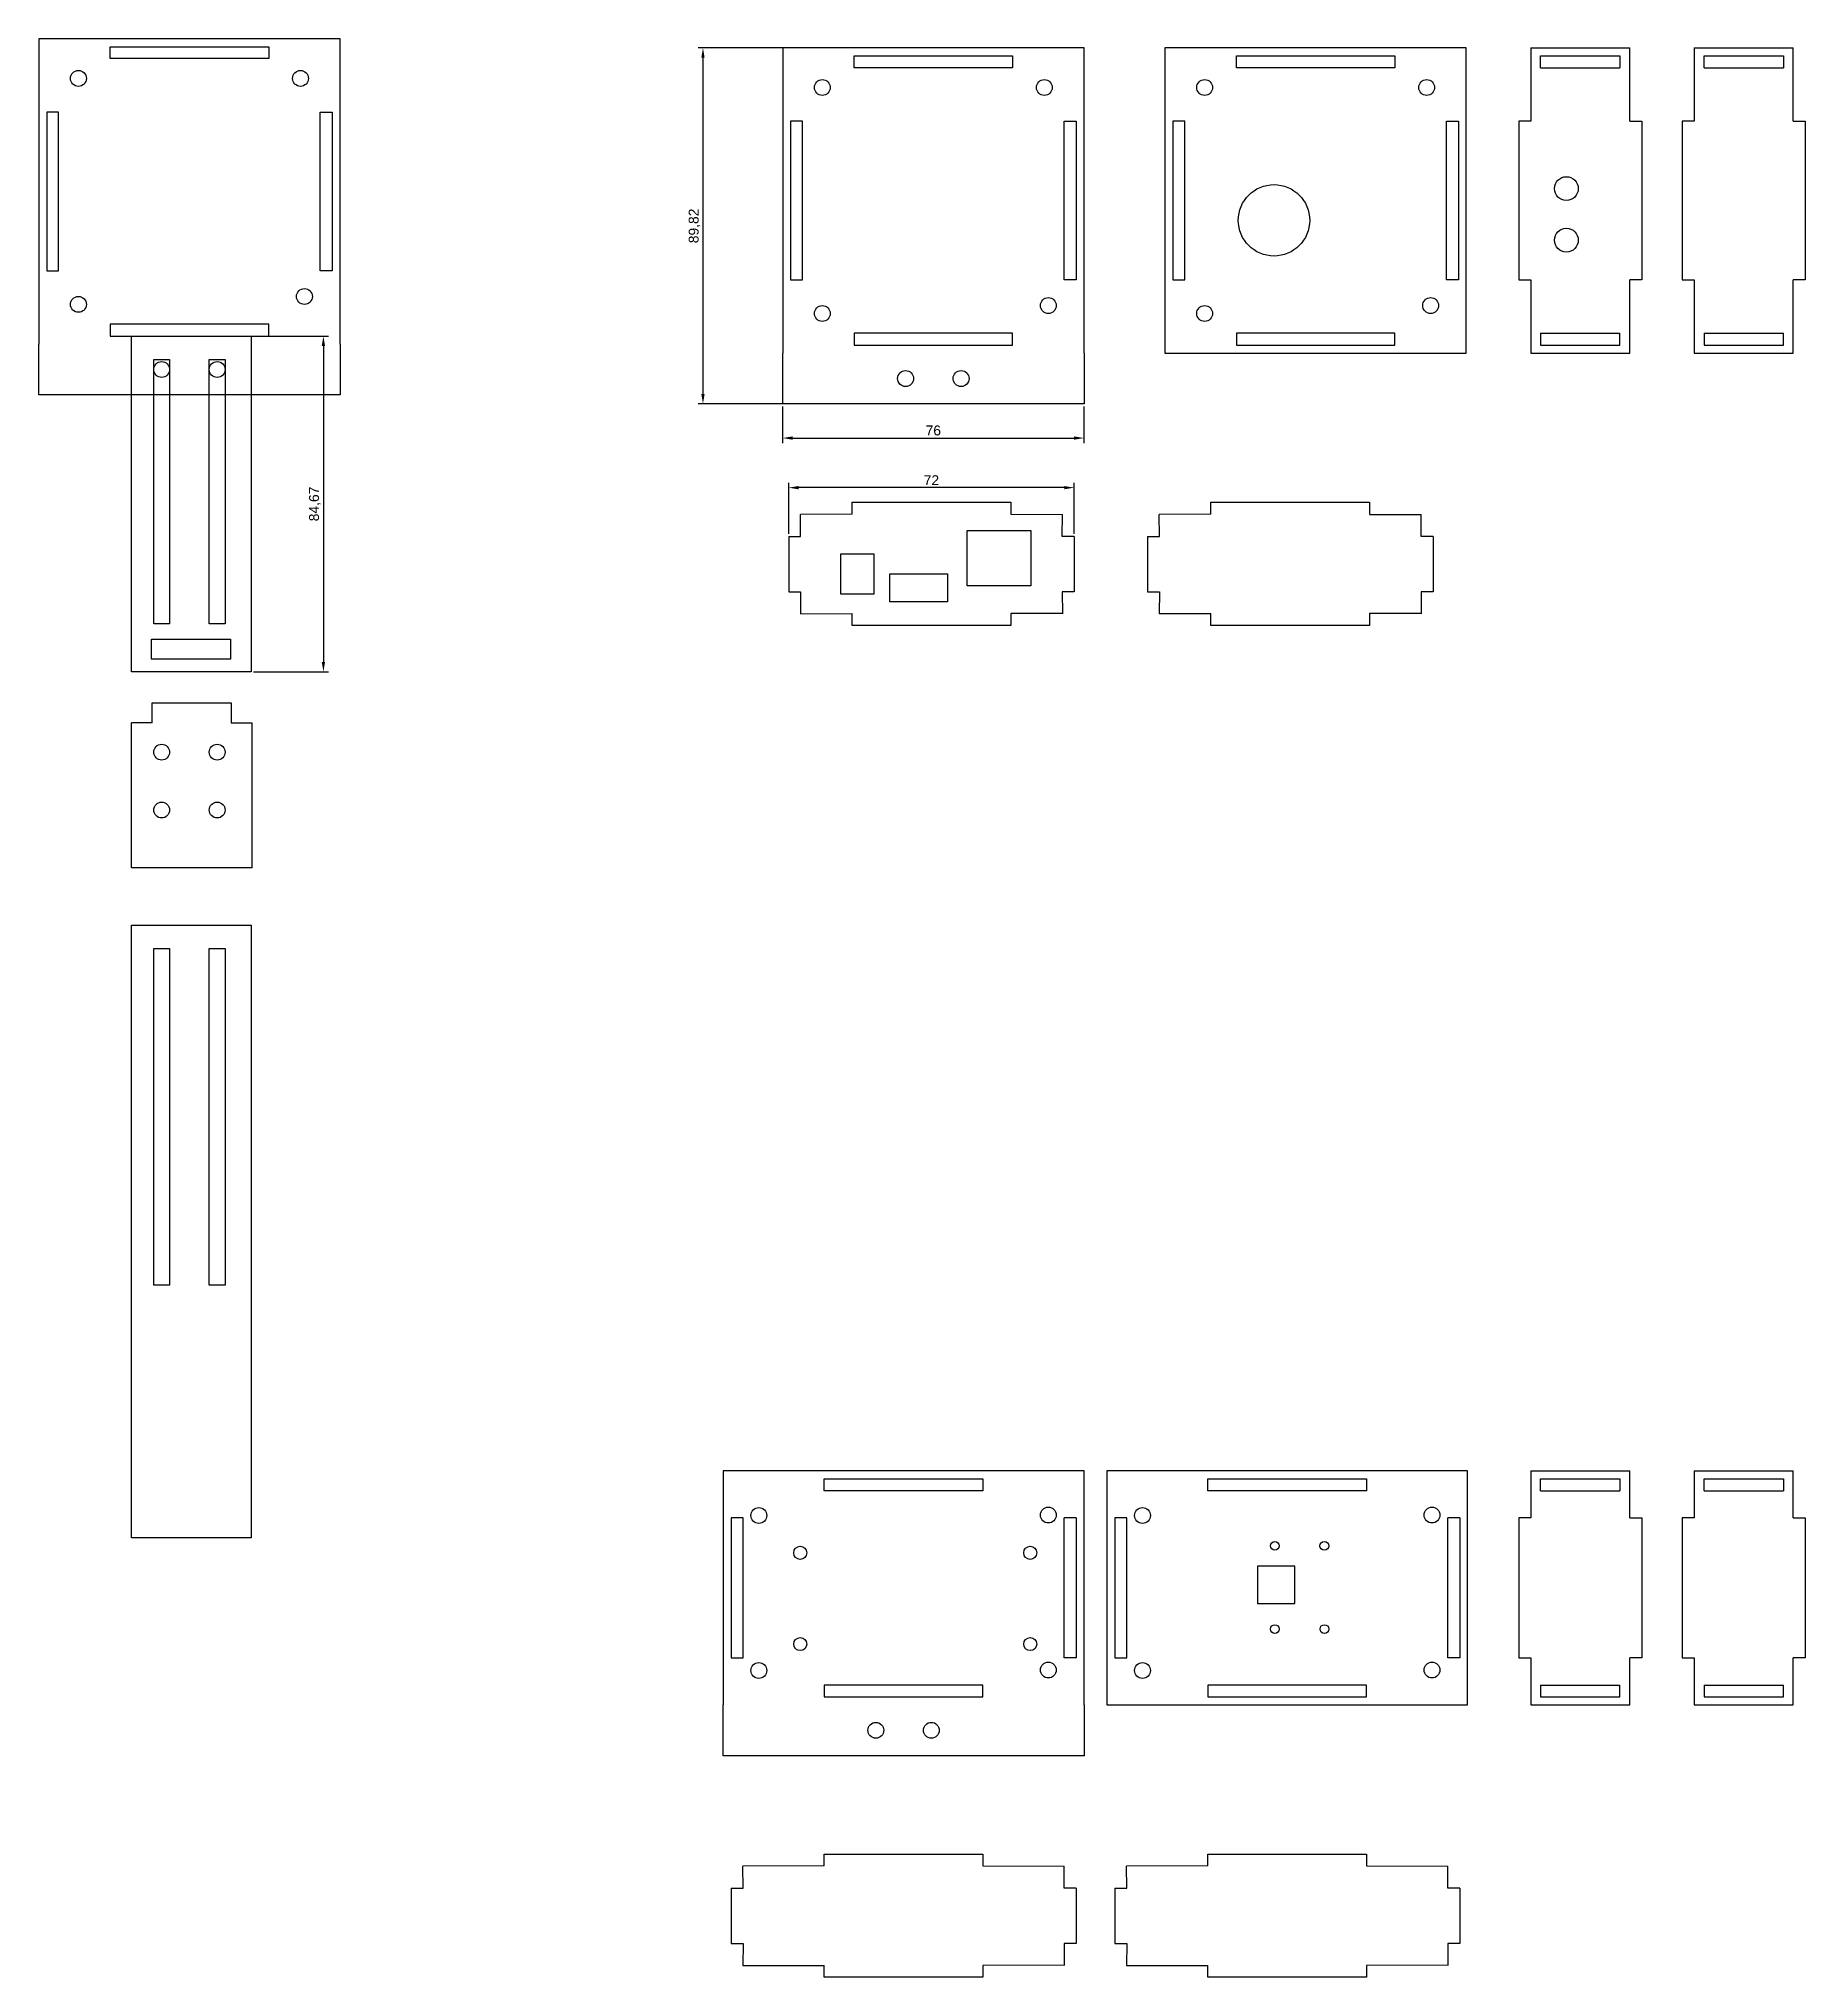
# Model space of a CAD drawing. Header units: millimetres. Extents: x 297 to 6622, y 210 to 5476.
# Drawn here: x 6176.7 to 6622.2, y 4835.9 to 5324.8 of the extents above; entities that cross this region are included whole.
import ezdxf

# ---------------------------------------------------------------- set-up
doc = ezdxf.new("R2010")
doc.units = ezdxf.units.MM
doc.styles.get("Standard").update_dxf_attribs({"font": 'arial.ttf'})
doc.dimstyles.new('ISO-25', dxfattribs={"dimtxt": 2.5, "dimasz": 2.5, "dimexe": 1.25, "dimexo": 0.625, "dimtad": 1, "dimtxsty": 'Standard', "dimcen": 2.5, "dimadec": 0, "dimazin": 0, "dimtfac": 1, "dimtmove": 0, "dimatfit": 3, "dimfxl": 1, "dimarcsym": 0})

msp = doc.modelspace()

# ---------------------------------------------------------------- blocks, each defined once
blk = doc.blocks.new('*D5')
at = {"color": 0, "lineweight": -2, "transparency": 16777216}
for p, q in [((6439.65, 5322.53), (6342.92, 5322.53)), ((6344.17, 5320.03), (6344.17, 5235.21)), ((6439.65, 5232.71), (6342.92, 5232.71))]:
    blk.add_line(p, q, dxfattribs=at)
at = {"color": 0, "transparency": 16777216}
for points in [[(6343.76, 5320.03), (6344.59, 5320.03), (6344.17, 5322.53)], [(6343.76, 5235.21), (6344.59, 5235.21), (6344.17, 5232.71)]]:
    blk.add_solid(points, dxfattribs=at)
at = {"layer": 'Defpoints', "color": 0, "transparency": 16777216}
for p in [(6440.27, 5322.53), (6344.17, 5232.71), (6440.27, 5232.71)]:
    blk.add_point(p, dxfattribs=at)
at = {"color": 0, "transparency": 16777216, "insert": (6342.05, 5277.62), "char_height": 2.5, "attachment_point": 5, "rotation": 90}
blk.add_mtext('89,82', dxfattribs=at)
blk = doc.blocks.new('*D6')
at = {"color": 0, "lineweight": -2, "transparency": 16777216}
for p, q in [((6230.85, 5249.82), (6249.69, 5249.82)), ((6248.44, 5247.32), (6248.44, 5167.65)), ((6230.85, 5165.15), (6249.69, 5165.15))]:
    blk.add_line(p, q, dxfattribs=at)
at = {"color": 0, "transparency": 16777216}
for points in [[(6248.02, 5247.32), (6248.86, 5247.32), (6248.44, 5249.82)], [(6248.02, 5167.65), (6248.86, 5167.65), (6248.44, 5165.15)]]:
    blk.add_solid(points, dxfattribs=at)
at = {"layer": 'Defpoints', "color": 0, "transparency": 16777216}
for p in [(6230.23, 5249.82), (6230.23, 5165.15), (6248.44, 5165.15)]:
    blk.add_point(p, dxfattribs=at)
at = {"color": 0, "transparency": 16777216, "insert": (6246.31, 5207.49), "char_height": 2.5, "attachment_point": 5, "rotation": 90}
blk.add_mtext('84,67', dxfattribs=at)
blk = doc.blocks.new('*D10')
at = {"color": 0, "lineweight": -2, "transparency": 16777216}
for p, q in [((6365.79, 5199.93), (6365.79, 5212.85)), ((6437.79, 5199.93), (6437.79, 5212.85)), ((6435.29, 5211.6), (6368.29, 5211.6))]:
    blk.add_line(p, q, dxfattribs=at)
at = {"color": 0, "transparency": 16777216}
for points in [[(6368.29, 5212.01), (6368.29, 5211.18), (6365.79, 5211.6)], [(6435.29, 5212.01), (6435.29, 5211.18), (6437.79, 5211.6)]]:
    blk.add_solid(points, dxfattribs=at)
at = {"layer": 'Defpoints', "color": 0, "transparency": 16777216}
for p in [(6365.79, 5211.6), (6365.79, 5199.31), (6437.79, 5199.31)]:
    blk.add_point(p, dxfattribs=at)
at = {"color": 0, "transparency": 16777216, "insert": (6401.79, 5213.48), "char_height": 2.5, "attachment_point": 5}
blk.add_mtext('72', dxfattribs=at)
blk = doc.blocks.new('*D11')
at = {"color": 0, "lineweight": -2, "transparency": 16777216}
for p, q in [((6364.27, 5232.08), (6364.27, 5222.86)), ((6440.27, 5232.08), (6440.27, 5222.86)), ((6366.77, 5224.11), (6437.77, 5224.11))]:
    blk.add_line(p, q, dxfattribs=at)
at = {"color": 0, "transparency": 16777216}
for points in [[(6366.77, 5224.52), (6366.77, 5223.69), (6364.27, 5224.11)], [(6437.77, 5224.52), (6437.77, 5223.69), (6440.27, 5224.11)]]:
    blk.add_solid(points, dxfattribs=at)
at = {"layer": 'Defpoints', "color": 0, "transparency": 16777216}
for p in [(6364.27, 5232.71), (6440.27, 5232.71), (6440.27, 5224.11)]:
    blk.add_point(p, dxfattribs=at)
at = {"color": 0, "transparency": 16777216, "insert": (6402.27, 5226.01), "char_height": 2.5, "attachment_point": 5}
blk.add_mtext('76', dxfattribs=at)

# ---------------------------------------------------------------- dimensions: what is measured, and where the dimension line sits
at = {"color": 2, "true_color": 0xf1eb1f}
for base, p1, p2, picture, middle in [((6344.173, 5232.705), (6440.273, 5322.526), (6440.273, 5232.705), '*D5', (6342.046, 5277.615)), ((6248.439, 5165.155), (6230.229, 5249.822), (6230.229, 5165.155), '*D6', (6246.312, 5207.488))]:
    dim = msp.add_linear_dim(base=base, p1=p1, p2=p2, angle=90, dimstyle='ISO-25', dxfattribs=at)
    dim.commit()
    dim.dimension.update_dxf_attribs({"geometry": picture, "text_midpoint": middle})
for base, p1, p2, picture, middle in [((6440.273, 5224.105), (6364.273, 5232.705), (6440.273, 5232.705), '*D11', (6402.273, 5226.007)), ((6365.794, 5211.596), (6437.794, 5199.309), (6365.794, 5199.309), '*D10', (6401.794, 5213.477))]:
    dim = msp.add_linear_dim(base=base, p1=p1, p2=p2, dimstyle='ISO-25', dxfattribs=at)
    dim.commit()
    dim.dimension.update_dxf_attribs({"geometry": picture, "text_midpoint": middle})

# ---------------------------------------------------------------- linework, layer by layer
for p, q in [((6176.654, 5324.822), (6176.654, 5247.822)), ((6252.654, 5324.822), (6176.654, 5324.822)), ((6252.654, 5247.822), (6252.654, 5324.822)), ((6364.273, 5322.526), (6364.273, 5245.526)), ((6440.273, 5322.526), (6364.273, 5322.526)), ((6440.273, 5245.526), (6440.273, 5322.526)), ((6536.694, 5322.526), (6460.694, 5322.526)), ((6460.694, 5322.526), (6460.694, 5245.526)), ((6536.694, 5245.526), (6536.694, 5322.526)), ((6552.93, 5322.526), (6552.93, 5304.026)), ((6552.93, 5322.526), (6577.93, 5322.526)), ((6555.43, 5317.526), (6555.43, 5320.526)), ((6555.43, 5320.526), (6575.43, 5320.526)), ((6575.43, 5320.526), (6575.43, 5317.526)), ((6577.93, 5304.026), (6577.93, 5322.526)), ((6594.174, 5322.526), (6594.174, 5304.026)), ((6594.174, 5322.526), (6619.174, 5322.526)), ((6596.674, 5317.526), (6596.674, 5320.526)), ((6596.674, 5320.526), (6616.674, 5320.526)), ((6616.674, 5320.526), (6616.674, 5317.526)), ((6619.174, 5304.026), (6619.174, 5322.526)), ((6555.43, 5317.526), (6575.43, 5317.526)), ((6596.674, 5317.526), (6616.674, 5317.526)), ((6181.654, 5306.322), (6178.654, 5306.322)), ((6178.654, 5306.322), (6178.654, 5266.322)), ((6181.654, 5286.322), (6181.654, 5306.322)), ((6247.654, 5286.322), (6247.654, 5306.322)), ((6247.654, 5306.322), (6250.654, 5306.322)), ((6250.654, 5306.322), (6250.654, 5266.322)), ((6369.273, 5304.026), (6366.273, 5304.026)), ((6366.273, 5304.026), (6366.273, 5264.026)), ((6369.273, 5284.026), (6369.273, 5304.026)), ((6435.273, 5284.026), (6435.273, 5304.026)), ((6435.273, 5304.026), (6438.273, 5304.026)), ((6438.273, 5304.026), (6438.273, 5264.026)), ((6465.694, 5304.026), (6462.694, 5304.026)), ((6462.694, 5304.026), (6462.694, 5264.026)), ((6465.694, 5284.026), (6465.694, 5304.026)), ((6531.694, 5284.026), (6531.694, 5304.026)), ((6531.694, 5304.026), (6534.694, 5304.026)), ((6534.694, 5304.026), (6534.694, 5264.026)), ((6552.93, 5304.026), (6549.93, 5304.026)), ((6549.93, 5304.026), (6549.93, 5264.026)), ((6577.93, 5304.026), (6580.93, 5304.026)), ((6580.93, 5304.026), (6580.93, 5264.026)), ((6594.174, 5304.026), (6591.174, 5304.026)), ((6591.174, 5304.026), (6591.174, 5264.026)), ((6619.174, 5304.026), (6622.174, 5304.026)), ((6622.174, 5304.026), (6622.174, 5264.026)), ((6181.654, 5266.322), (6181.654, 5286.322)), ((6247.654, 5266.322), (6247.654, 5286.322)), ((6369.273, 5264.026), (6369.273, 5284.026)), ((6435.273, 5264.026), (6435.273, 5284.026)), ((6465.694, 5264.026), (6465.694, 5284.026)), ((6531.694, 5264.026), (6531.694, 5284.026)), ((6178.654, 5266.322), (6181.654, 5266.322)), ((6250.654, 5266.322), (6247.654, 5266.322)), ((6366.273, 5264.026), (6369.273, 5264.026)), ((6438.273, 5264.026), (6435.273, 5264.026)), ((6462.694, 5264.026), (6465.694, 5264.026)), ((6534.694, 5264.026), (6531.694, 5264.026)), ((6549.93, 5264.026), (6552.93, 5264.026)), ((6552.93, 5264.026), (6552.93, 5245.526)), ((6577.93, 5245.526), (6577.93, 5264.026)), ((6580.93, 5264.026), (6577.93, 5264.026)), ((6591.174, 5264.026), (6594.174, 5264.026)), ((6594.174, 5264.026), (6594.174, 5245.526)), ((6619.174, 5245.526), (6619.174, 5264.026)), ((6622.174, 5264.026), (6619.174, 5264.026)), ((6555.43, 5250.526), (6555.43, 5247.526)), ((6555.43, 5250.526), (6575.43, 5250.526)), ((6555.43, 5247.526), (6575.43, 5247.526)), ((6575.43, 5247.526), (6575.43, 5250.526)), ((6596.674, 5250.526), (6596.674, 5247.526)), ((6596.674, 5250.526), (6616.674, 5250.526)), ((6596.674, 5247.526), (6616.674, 5247.526)), ((6616.674, 5247.526), (6616.674, 5250.526)), ((6460.694, 5245.526), (6536.694, 5245.526)), ((6552.93, 5245.526), (6577.93, 5245.526)), ((6594.174, 5245.526), (6619.174, 5245.526)), ((6381.794, 5204.91), (6381.794, 5207.91)), ((6381.794, 5207.91), (6421.794, 5207.91)), ((6421.794, 5207.91), (6421.794, 5204.91)), ((6472.302, 5204.91), (6472.302, 5207.91)), ((6472.302, 5207.91), (6512.302, 5207.91)), ((6512.302, 5207.91), (6512.302, 5204.91)), ((6381.794, 5204.91), (6368.763, 5204.839)), ((6368.794, 5199.309), (6368.763, 5204.844)), ((6421.794, 5204.91), (6434.824, 5204.844)), ((6434.794, 5199.309), (6434.824, 5204.844)), ((6472.302, 5204.91), (6459.271, 5204.839)), ((6459.302, 5199.309), (6459.271, 5204.844)), ((6512.302, 5204.844), (6525.332, 5204.844)), ((6525.302, 5199.309), (6525.332, 5204.844)), ((6365.794, 5199.309), (6365.794, 5185.309)), ((6365.794, 5199.309), (6368.794, 5199.309)), ((6410.824, 5186.828), (6410.824, 5200.828)), ((6410.824, 5200.828), (6426.824, 5200.828)), ((6426.824, 5200.828), (6426.824, 5186.828)), ((6437.794, 5199.309), (6434.794, 5199.309)), ((6437.794, 5199.309), (6437.794, 5185.309)), ((6456.302, 5199.309), (6456.302, 5185.309)), ((6456.302, 5199.309), (6459.302, 5199.309)), ((6528.302, 5199.309), (6525.302, 5199.309)), ((6528.302, 5199.309), (6528.302, 5185.309)), ((6387.324, 5194.828), (6378.824, 5194.828)), ((6378.824, 5194.828), (6378.824, 5184.828)), ((6387.324, 5184.828), (6387.324, 5194.828)), ((6391.324, 5182.828), (6391.324, 5189.828)), ((6391.324, 5189.828), (6405.824, 5189.828)), ((6405.824, 5189.828), (6405.824, 5182.828)), ((6365.794, 5185.309), (6368.794, 5185.309)), ((6368.794, 5185.309), (6368.763, 5179.773)), ((6378.824, 5184.828), (6387.324, 5184.828)), ((6405.824, 5182.828), (6391.324, 5182.828)), ((6426.824, 5186.828), (6410.824, 5186.828)), ((6437.794, 5185.309), (6434.794, 5185.309)), ((6434.794, 5185.309), (6434.824, 5179.773)), ((6456.302, 5185.309), (6459.302, 5185.309)), ((6459.302, 5185.309), (6459.272, 5179.833)), ((6528.302, 5185.309), (6525.302, 5185.309)), ((6525.302, 5185.309), (6525.332, 5179.773)), ((6368.763, 5179.773), (6381.794, 5179.828)), ((6381.794, 5176.828), (6381.794, 5179.828)), ((6434.824, 5179.833), (6421.794, 5179.828)), ((6421.794, 5179.828), (6421.794, 5176.828)), ((6459.272, 5179.833), (6472.302, 5179.828)), ((6472.302, 5176.828), (6472.302, 5179.828)), ((6525.332, 5179.828), (6512.302, 5179.828)), ((6512.302, 5179.828), (6512.302, 5176.828)), ((6525.332, 5179.828), (6519.332, 5179.828)), ((6421.794, 5176.828), (6381.794, 5176.828)), ((6512.302, 5176.828), (6472.302, 5176.828)), ((6349.273, 4963.589), (6349.273, 4904.585)), ((6440.273, 4963.589), (6349.273, 4963.589)), ((6440.273, 4904.585), (6440.273, 4963.589)), ((6446.036, 4963.589), (6446.036, 4904.585)), ((6537.036, 4963.589), (6446.036, 4963.589)), ((6537.036, 4904.585), (6537.036, 4963.589)), ((6552.93, 4963.589), (6552.93, 4951.749)), ((6552.93, 4963.589), (6577.93, 4963.589)), ((6577.93, 4951.749), (6577.93, 4963.589)), ((6594.174, 4963.589), (6594.174, 4951.749)), ((6594.174, 4963.589), (6619.174, 4963.589)), ((6619.174, 4951.749), (6619.174, 4963.589)), ((6555.43, 4958.589), (6555.43, 4961.589)), ((6555.43, 4961.589), (6575.43, 4961.589)), ((6555.43, 4958.589), (6575.43, 4958.589)), ((6575.43, 4961.589), (6575.43, 4958.589)), ((6596.674, 4958.589), (6596.674, 4961.589)), ((6596.674, 4961.589), (6616.674, 4961.589)), ((6596.674, 4958.589), (6616.674, 4958.589)), ((6616.674, 4961.589), (6616.674, 4958.589)), ((6351.273, 4951.749), (6351.273, 4916.425)), ((6354.273, 4951.749), (6351.273, 4951.749)), ((6354.273, 4936.425), (6354.273, 4951.749)), ((6438.273, 4951.749), (6435.273, 4951.749)), ((6435.273, 4936.425), (6435.273, 4951.749)), ((6438.273, 4951.749), (6438.273, 4916.425)), ((6451.036, 4951.749), (6448.036, 4951.749)), ((6448.036, 4951.749), (6448.036, 4916.425)), ((6451.036, 4936.425), (6451.036, 4951.749)), ((6535.036, 4951.749), (6532.036, 4951.749)), ((6532.036, 4936.425), (6532.036, 4951.749)), ((6535.036, 4951.749), (6535.036, 4916.425)), ((6552.93, 4951.749), (6549.93, 4951.749)), ((6549.93, 4951.749), (6549.93, 4916.425)), ((6577.93, 4951.749), (6580.93, 4951.749)), ((6580.93, 4951.749), (6580.93, 4916.425)), ((6594.174, 4951.749), (6591.174, 4951.749)), ((6591.174, 4951.749), (6591.174, 4916.425)), ((6619.174, 4951.749), (6622.174, 4951.749)), ((6622.174, 4951.749), (6622.174, 4916.425)), ((6354.273, 4916.425), (6354.273, 4936.425)), ((6435.273, 4916.425), (6435.273, 4936.425)), ((6451.036, 4916.425), (6451.036, 4936.425)), ((6532.036, 4916.425), (6532.036, 4936.425)), ((6351.273, 4916.425), (6354.273, 4916.425)), ((6438.273, 4916.425), (6435.273, 4916.425)), ((6448.036, 4916.425), (6451.036, 4916.425)), ((6535.036, 4916.425), (6532.036, 4916.425)), ((6549.93, 4916.425), (6552.93, 4916.425)), ((6552.93, 4916.425), (6552.93, 4904.585)), ((6577.93, 4904.585), (6577.93, 4916.425)), ((6580.93, 4916.425), (6577.93, 4916.425)), ((6591.174, 4916.425), (6594.174, 4916.425)), ((6594.174, 4916.425), (6594.174, 4904.585)), ((6619.174, 4904.585), (6619.174, 4916.425)), ((6622.174, 4916.425), (6619.174, 4916.425)), ((6555.43, 4909.585), (6555.43, 4906.585)), ((6555.43, 4909.585), (6575.43, 4909.585)), ((6575.43, 4906.585), (6575.43, 4909.585)), ((6596.674, 4909.585), (6596.674, 4906.585)), ((6596.674, 4909.585), (6616.674, 4909.585)), ((6616.674, 4906.585), (6616.674, 4909.585)), ((6446.036, 4904.585), (6537.036, 4904.585)), ((6552.93, 4904.585), (6577.93, 4904.585)), ((6555.43, 4906.585), (6575.43, 4906.585)), ((6594.174, 4904.585), (6619.174, 4904.585)), ((6596.674, 4906.585), (6616.674, 4906.585)), ((6374.773, 4863.969), (6374.773, 4866.969)), ((6374.773, 4866.969), (6414.773, 4866.969)), ((6414.773, 4866.969), (6414.773, 4863.969)), ((6471.536, 4863.969), (6471.536, 4866.969)), ((6471.536, 4866.969), (6511.536, 4866.969)), ((6511.536, 4866.969), (6511.536, 4863.969)), ((6374.773, 4863.969), (6354.243, 4863.898)), ((6354.273, 4858.368), (6354.243, 4863.903)), ((6414.773, 4863.969), (6435.303, 4863.903)), ((6435.273, 4858.368), (6435.303, 4863.903)), ((6471.536, 4863.969), (6451.006, 4863.898)), ((6451.036, 4858.368), (6451.006, 4863.903)), ((6511.536, 4863.969), (6532.067, 4863.903)), ((6532.036, 4858.368), (6532.067, 4863.903)), ((6351.273, 4858.368), (6351.273, 4844.368)), ((6351.273, 4858.368), (6354.273, 4858.368)), ((6438.273, 4858.368), (6435.273, 4858.368)), ((6438.273, 4858.368), (6438.273, 4844.368)), ((6448.036, 4858.368), (6448.036, 4844.368)), ((6448.036, 4858.368), (6451.036, 4858.368)), ((6535.036, 4858.368), (6532.036, 4858.368)), ((6535.036, 4858.368), (6535.036, 4844.368)), ((6351.273, 4844.368), (6354.273, 4844.368)), ((6354.273, 4844.368), (6354.243, 4838.832)), ((6438.273, 4844.368), (6435.273, 4844.368)), ((6435.273, 4844.368), (6435.303, 4838.832)), ((6448.036, 4844.368), (6451.036, 4844.368)), ((6451.036, 4844.368), (6451.006, 4838.832)), ((6535.036, 4844.368), (6532.036, 4844.368)), ((6532.036, 4844.368), (6532.067, 4838.832)), ((6354.243, 4838.832), (6374.773, 4838.887)), ((6374.773, 4835.887), (6374.773, 4838.887)), ((6414.773, 4835.887), (6374.773, 4835.887)), ((6435.303, 4838.892), (6414.773, 4838.883)), ((6414.773, 4838.883), (6414.773, 4835.887)), ((6451.006, 4838.832), (6471.536, 4838.887)), ((6471.536, 4835.887), (6471.536, 4838.887)), ((6511.536, 4835.887), (6471.536, 4835.887)), ((6532.066, 4838.892), (6511.536, 4838.883)), ((6511.536, 4838.883), (6511.536, 4835.887))]:
    msp.add_line(p, q)
for points in [[(6194.654, 5322.822), (6234.654, 5322.822), (6234.654, 5319.822), (6194.654, 5319.822)], [(6382.273, 5320.526), (6422.273, 5320.526), (6422.273, 5317.526), (6382.273, 5317.526)], [(6478.694, 5320.526), (6518.694, 5320.526), (6518.694, 5317.526), (6478.694, 5317.526)], [(6194.654, 5249.822), (6234.654, 5249.822), (6234.654, 5252.822), (6194.654, 5252.822)], [(6382.273, 5247.526), (6422.273, 5247.526), (6422.273, 5250.526), (6382.273, 5250.526)], [(6478.694, 5247.526), (6518.694, 5247.526), (6518.694, 5250.526), (6478.694, 5250.526)], [(6374.773, 4961.589), (6414.773, 4961.589), (6414.773, 4958.589), (6374.773, 4958.589)], [(6471.536, 4961.589), (6511.536, 4961.589), (6511.536, 4958.589), (6471.536, 4958.589)], [(6374.773, 4906.585), (6414.773, 4906.585), (6414.773, 4909.585), (6374.773, 4909.585)], [(6471.536, 4906.585), (6511.536, 4906.585), (6511.536, 4909.585), (6471.536, 4909.585)]]:
    msp.add_lwpolyline(points, close=True)
for points in [[(6252.654, 5247.822), (6252.654, 5235.001), (6176.654, 5235.001), (6176.654, 5247.822)], [(6440.273, 5245.526), (6440.273, 5232.705), (6364.273, 5232.705), (6364.273, 5245.526)], [(6440.273, 4904.585), (6440.273, 4891.764), (6349.273, 4891.764), (6349.273, 4904.585)]]:
    msp.add_lwpolyline(points)
at = {"color": 2, "true_color": 0xf1eb1f}
for points in [[(6200.045, 5249.822), (6230.229, 5249.822), (6230.229, 5165.155), (6200.045, 5165.155)], [(6205.654, 5243.885), (6209.654, 5243.885), (6209.654, 5177.286), (6205.654, 5177.286)], [(6219.654, 5243.885), (6223.654, 5243.885), (6223.654, 5177.286), (6219.654, 5177.286)], [(6200.045, 5101.277), (6230.229, 5101.277), (6230.229, 4946.749), (6200.045, 4946.749)], [(6205.654, 5095.341), (6209.654, 5095.341), (6209.654, 5010.451), (6205.654, 5010.451)], [(6219.654, 5095.341), (6223.654, 5095.341), (6223.654, 5010.451), (6219.654, 5010.451)], [(6484.062, 4930.188), (6493.412, 4930.188), (6493.412, 4939.538), (6484.062, 4939.538)]]:
    msp.add_lwpolyline(points, close=True, dxfattribs=at)
for points in [[(6205.046, 5173.377), (6210.046, 5173.377), (6225.046, 5173.377), (6225.046, 5168.377), (6205.046, 5168.377), (6205.046, 5173.377)], [(6205.214, 5157.302), (6225.214, 5157.302)], [(6205.214, 5157.302), (6210.214, 5157.302), (6225.214, 5157.302), (6225.214, 5152.302)], [(6205.214, 5152.302), (6205.214, 5157.302)], [(6205.214, 5152.302), (6200.045, 5152.302)], [(6230.383, 5152.302), (6230.383, 5115.686), (6200.045, 5115.686), (6200.045, 5152.302)], [(6225.214, 5152.302), (6230.383, 5152.302)]]:
    msp.add_lwpolyline(points, dxfattribs=at)
for centre, radius in [((6186.654, 5314.822), 2), ((6242.654, 5314.822), 2), ((6374.273, 5312.526), 2), ((6430.273, 5312.526), 2), ((6470.694, 5312.526), 2), ((6526.694, 5312.526), 2), ((6488.194, 5279.026), 9), ((6561.93, 5287.026), 3), ((6561.93, 5274.026), 3), ((6243.654, 5259.822), 2), ((6186.654, 5257.822), 2), ((6374.273, 5255.526), 2), ((6431.273, 5257.526), 2), ((6470.694, 5255.526), 2), ((6527.694, 5257.526), 2), ((6431.273, 4952.457), 2), ((6528.036, 4952.457), 2), ((6431.273, 4913.368), 2), ((6528.036, 4913.368), 2)]:
    msp.add_circle(centre, radius)
at = {"color": 7, "true_color": 0xffffff}
for centre in [(6207.654, 5241.412), (6221.654, 5241.412), (6395.273, 5239.115), (6409.273, 5239.115), (6207.654, 5144.887), (6221.654, 5144.887), (6207.654, 5130.287), (6221.654, 5130.287), (6358.253, 4952.336), (6455.017, 4952.336), (6358.253, 4913.248), (6455.017, 4913.248), (6387.773, 4898.174), (6401.773, 4898.174)]:
    msp.add_circle(centre, 2, dxfattribs=at)
at = {"color": 2, "true_color": 0xf1eb1f}
for centre, radius in [((6368.71, 4942.924), 1.65), ((6426.71, 4942.924), 1.65), ((6488.387, 4944.713), 1.1), ((6500.887, 4944.713), 1.1), ((6488.406, 4923.713), 1.1), ((6500.906, 4923.713), 1.1), ((6368.71, 4919.924), 1.65), ((6426.71, 4919.924), 1.65)]:
    msp.add_circle(centre, radius, dxfattribs=at)

msp.set_redraw_order([(e.dxf.handle, doc.entitydb.next_handle()) for e in msp.query("TEXT MTEXT ATTDEF DIMENSION ARC_DIMENSION")])  # texts and dimensions are drawn at this point

doc.saveas('drawing.dxf')
